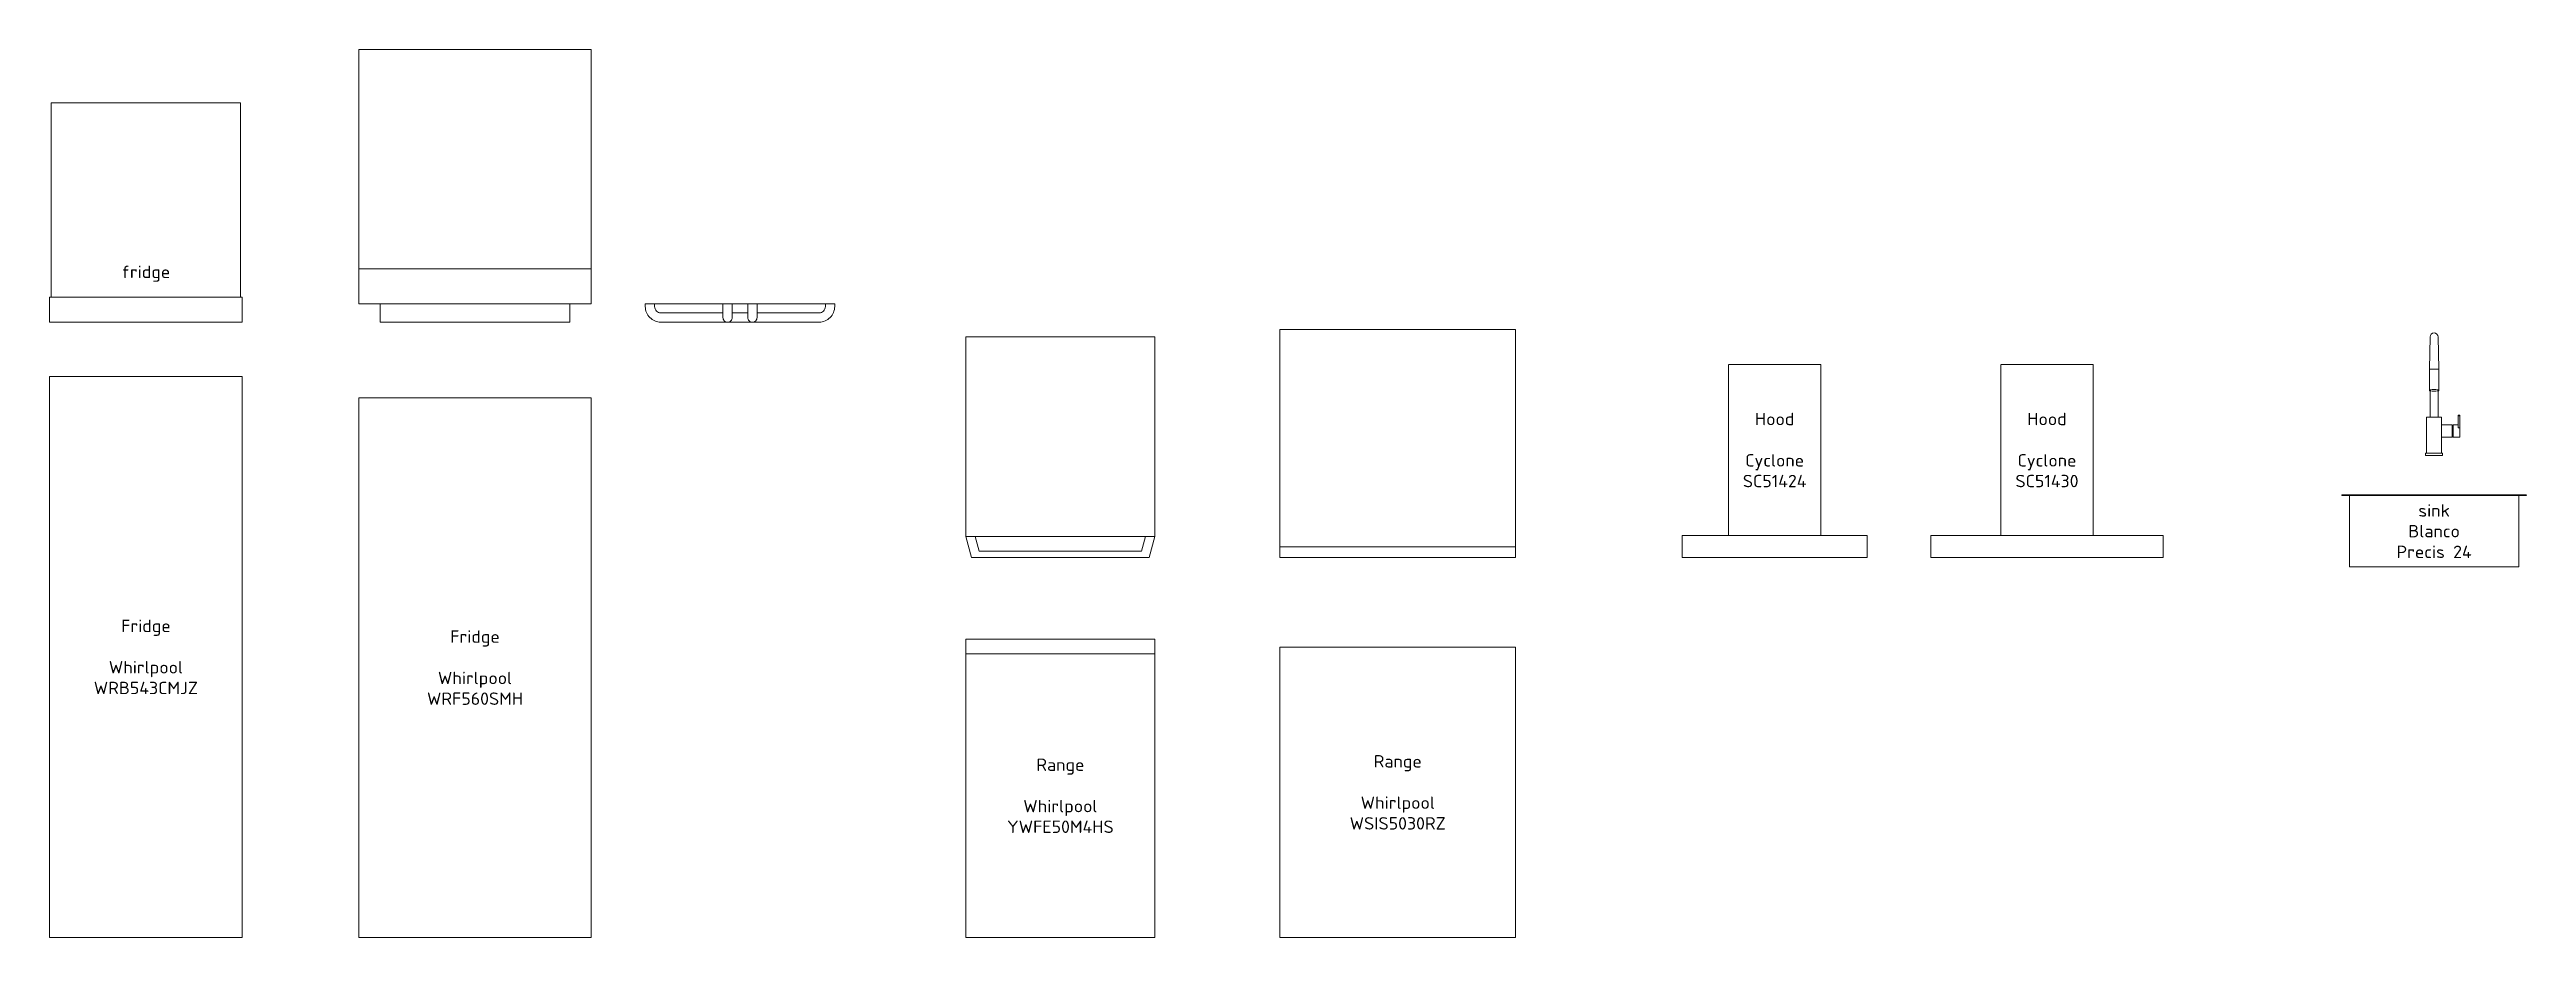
# Model space of a CAD drawing. Header units: millimetres. Extents: x 317748 to 451058, y -7309 to 88509.
# Drawn here: x 317748 to 325727, y 74953 to 77816 of the extents above; entities that cross this region are included whole.
import ezdxf

# ---------------------------------------------------------------- set-up
doc = ezdxf.new("R2010")
doc.units = ezdxf.units.MM
doc.header["$LTSCALE"] = 2
doc.header["$MEASUREMENT"] = 0
doc.linetypes.add('HIDDEN2', pattern=[0.1875, 0.125, -0.0625])
for name, color, linetype, lineweight in [('Appliances', 4, 'Continuous', 13), ('Dims', 4, 'Continuous', 20), ('Line_Hdn_Blu', 4, 'HIDDEN2', 5)]:
    doc.layers.add(name, color=color, linetype=linetype, lineweight=lineweight)
doc.styles.add('style1', font='simplex.shx')

msp = doc.modelspace()

# ---------------------------------------------------------------- texts
at = {"layer": 'Dims', "char_height": 40, "style": 'style1'}
for s, width, heights, insert, attachment_point in [('\\pxqc;fridge', 503.369, [206.2], (318058.1, 77066.8), 8), ('\\pxqc;Hood\\P\\PCyclone\\PSC51424', 600, [287.9], (323305.1, 76524.5), 5), ('\\pxqc;Hood\\P\\PCyclone\\PSC51430', 600, [287.9], (324182.4, 76524.5), 5), ('\\pxqc;sink\\PBlanco\\PPrecis 24', 600, [287.9], (325429.5, 76262.9), 5), ('\\pxqc;Fridge\\P\\PWhirlpool\\PWRB543CMJZ', 600, [287.9], (318058.1, 75857.4), 5), ('\\pxqc;Fridge\\P\\PWhirlpool\\PWRF560SMH', 600, [287.9], (319118.2, 75822.9), 5), ('\\pxqc;Range\\P\\PWhirlpool\\PYWFE50M4HS', 600, [287.9], (321004, 75409.9), 5), ('\\pxqc;Range\\P\\PWhirlpool\\PWSIS5030RZ', 600, [287.9], (322090.9, 75420.9), 5)]:
    msp.add_mtext_dynamic_manual_height_columns(s, width=width, gutter_width=25, heights=heights, dxfattribs=dict(at, insert=insert, attachment_point=attachment_point))

# ---------------------------------------------------------------- linework, layer by layer
at = {"layer": 'Appliances', "ltscale": 2}
for points in [[(318743.7, 77815.8), (319492.7, 77815.8), (319492.7, 77108.8), (318743.7, 77108.8)], [(318743.7, 77815.8), (319492.7, 77815.8), (319492.7, 76995.8), (318743.7, 76995.8)], [(317753.1, 77016.8), (318363.1, 77016.8), (318363.1, 77643.8), (317753.1, 77643.8)], [(317747.6, 76936.8), (318368.6, 76936.8), (318368.6, 77016.8), (317747.6, 77016.8)], [(318813.2, 76995.8), (319423.2, 76995.8), (319423.2, 76936.8), (318813.2, 76936.8)], [(320699.5, 76245.5), (321308.5, 76245.5), (321308.5, 76889.5), (320699.5, 76889.5)], [(321711.4, 76913.5), (322470.4, 76913.5), (322470.4, 76212.5), (321711.4, 76212.5)], [(321711.4, 76913.5), (322470.4, 76913.5), (322470.4, 76178.5), (321711.4, 76178.5)], [(317747.6, 74952.9), (318368.6, 74952.9), (318368.6, 76761.9), (317747.6, 76761.9)], [(318743.7, 74952.9), (319492.7, 74952.9), (319492.7, 76692.9), (318743.7, 76692.9)], [(321278.5, 76245.5), (321265.9, 76198.5), (320742.1, 76198.5), (320729.5, 76245.5), (320699.5, 76245.5), (320717.4, 76178.5), (321290.5, 76178.5), (321308.5, 76245.5)], [(323006.6, 76248.5), (323603.6, 76248.5), (323603.6, 76178.5), (323006.6, 76178.5)], [(323807.9, 76248.5), (324556.9, 76248.5), (324556.9, 76178.5), (323807.9, 76178.5)], [(320699.5, 74952.9), (321308.5, 74952.9), (321308.5, 75914.9), (320699.5, 75914.9)], [(321711.4, 74952.9), (322470.4, 74952.9), (322470.4, 75888.9), (321711.4, 75888.9)], [(320699.5, 74952.9), (321308.5, 74952.9), (321308.5, 75866.9), (320699.5, 75866.9)]]:
    msp.add_lwpolyline(points, close=True, dxfattribs=at)
for points in [[(319716.9, 76936.8), (320226.9, 76936.8, 0.414214), (320276.9, 76986.8), (320276.9, 76995.8), (319666.9, 76995.8), (319666.9, 76986.8, 0.414214)], [(319916.9, 76995.8), (319946.9, 76995.8), (319946.9, 76951.8, -0.414214), (319931.9, 76936.8), (319931.9, 76936.8, -0.414214), (319916.9, 76951.8)], [(320026.9, 76995.8), (319996.9, 76995.8), (319996.9, 76951.8, 0.414214), (320011.9, 76936.8), (320011.9, 76936.8, 0.414214), (320026.9, 76951.8)]]:
    msp.add_lwpolyline(points, format="xyb", close=True, dxfattribs=at)
msp.add_lwpolyline([(319916.9, 76966.8), (319716.9, 76966.8, -0.414214), (319696.9, 76986.8), (319696.9, 76995.8), (320246.9, 76995.8), (320246.9, 76986.8, -0.414214), (320226.9, 76966.8), (320026.9, 76966.8)], format="xyb", dxfattribs=at)
msp.add_lwpolyline([(319996.9, 76966.8), (319946.9, 76966.8)], dxfattribs=at)
at = {"layer": 'Dims', "ltscale": 2}
for points in [[(325416.8, 76889.2), (325414.5, 76784.7), (325444.5, 76784.7), (325442.3, 76889.2)], [(325414.5, 76716.9), (325414.5, 76784.7), (325444.5, 76784.7), (325444.5, 76716.9)], [(325416.8, 76715.4), (325416.8, 76630.2), (325442.3, 76630.2), (325442.3, 76715.4)], [(325506.5, 76606.2), (325490.4, 76606.2), (325490.4, 76566.3), (325512.1, 76566.3), (325512.1, 76606.2)], [(325506.5, 76597), (325506.5, 76635.8)], [(325512.1, 76635.8), (325512.1, 76597)]]:
    msp.add_lwpolyline(points, dxfattribs=at)
for points in [[(325405.5, 76513.9), (325453.5, 76513.9), (325453.5, 76630.2), (325405.5, 76630.2)], [(325453.5, 76566.3), (325487.3, 76566.3), (325487.3, 76606.2), (325453.5, 76606.2)], [(325487.3, 76606.2), (325490.4, 76604.7), (325490.4, 76567.6), (325487.3, 76566.3)], [(325402, 76506.9), (325457, 76506.9), (325457, 76513.9), (325402, 76513.9)]]:
    msp.add_lwpolyline(points, close=True, dxfattribs=at)
msp.add_arc((325429.5, 76889.2), 12.8, 0, 180, dxfattribs=at)
for centre, major_axis, ratio in [((325429.5, 76716.9), (15, 0), 0.188531), ((325509.3, 76635.8), (-2.8, 0), 0.438894)]:
    msp.add_ellipse(centre, major_axis=major_axis, ratio=ratio, dxfattribs=at)
msp.add_ellipse((325509.3, 76597), major_axis=(-2.8, 0), ratio=0.50064, start_param=6.281639, end_param=9.424778, dxfattribs=at)
at = {"layer": 'Line_Hdn_Blu', "ltscale": 2}
for points in [[(323156.1, 76800.5), (323454.1, 76800.5), (323454.1, 76248.5), (323156.1, 76248.5)], [(324033.4, 76800.5), (324331.4, 76800.5), (324331.4, 76248.5), (324033.4, 76248.5)], [(325132, 76377.4), (325727, 76377.4), (325727, 76380.4), (325132, 76380.4)], [(325157, 76377.4), (325702, 76377.4), (325702, 76148.4), (325157, 76148.4)]]:
    msp.add_lwpolyline(points, close=True, dxfattribs=at)

msp.set_redraw_order([(e.dxf.handle, doc.entitydb.next_handle()) for e in msp.query("TEXT MTEXT ATTDEF DIMENSION ARC_DIMENSION")])  # texts and dimensions are drawn at this point

doc.saveas('drawing.dxf')
